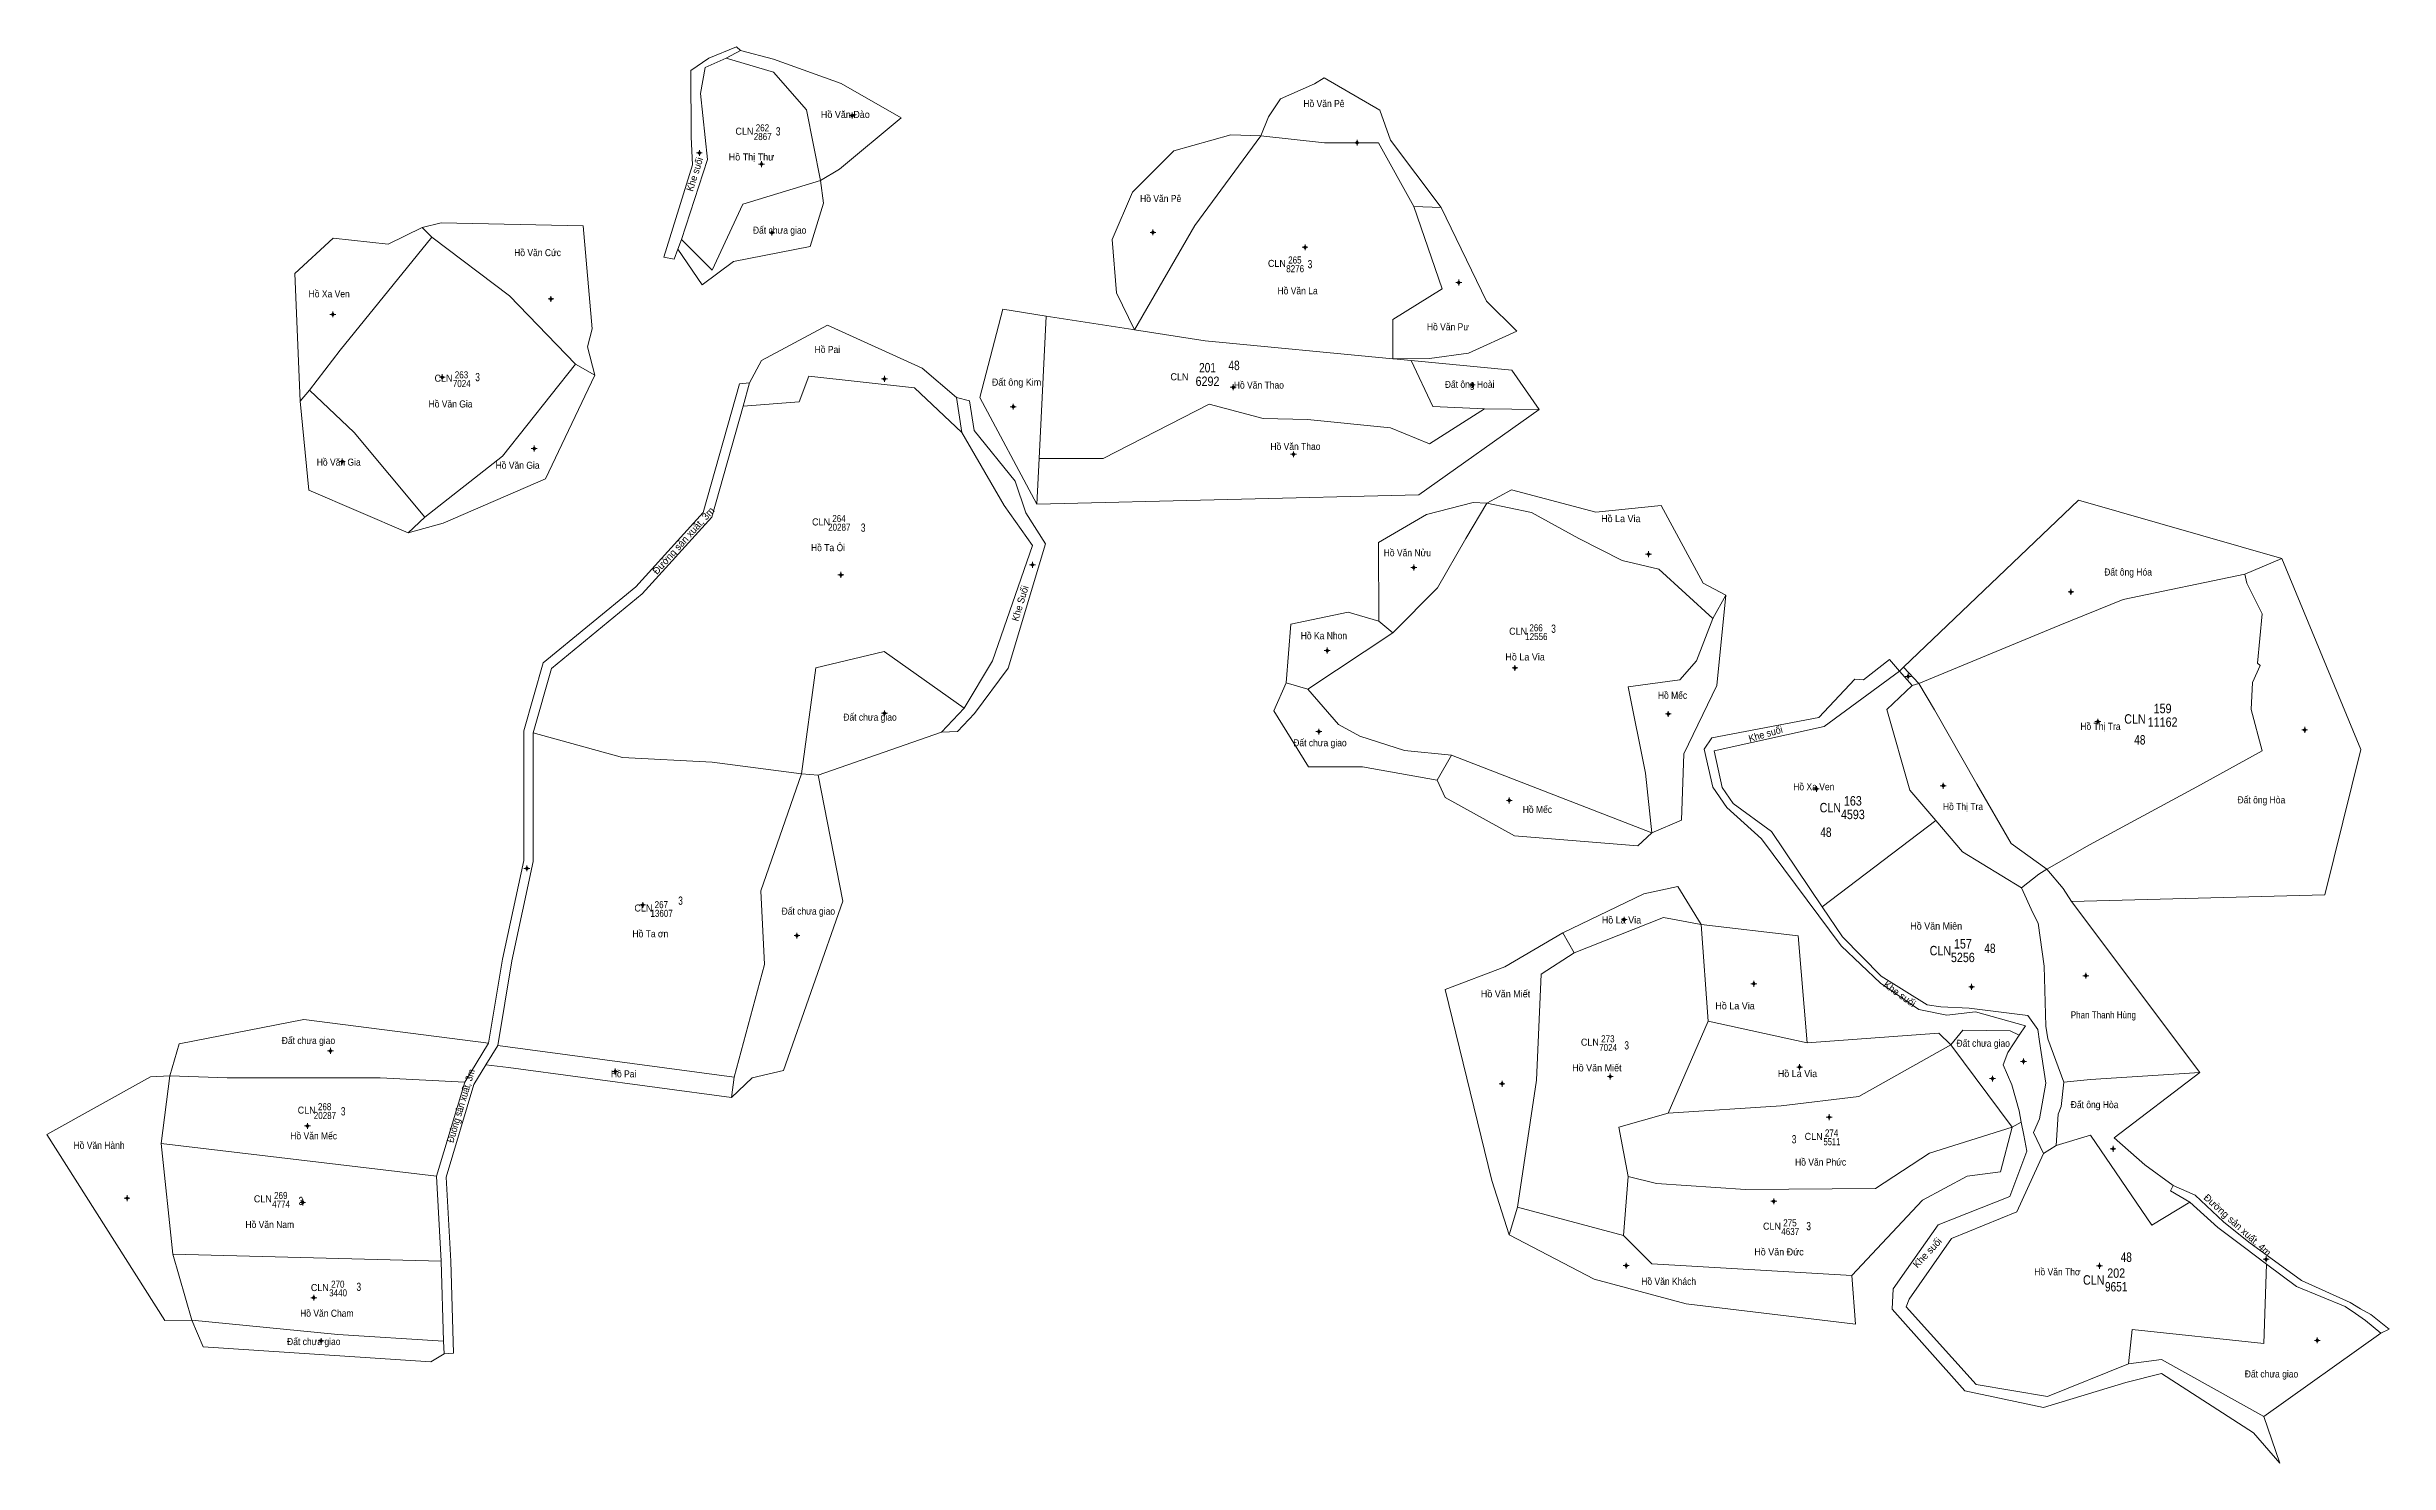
# Model space of a CAD drawing. Header units: metres. Extents: x 534642 to 537446, y 1848225 to 1851202.
# Drawn here: x 535883 to 536878, y 1849297 to 1849899 of the extents above; entities that cross this region are included whole.
import ezdxf
from ezdxf.enums import TextEntityAlignment as Align

# ---------------------------------------------------------------- set-up
doc = ezdxf.new("R2010")
doc.units = ezdxf.units.M
doc.header["$LTSCALE"] = 1.2
doc.layers.add('10', color=7, linetype='Continuous', lineweight=13)
doc.layers.add('11', color=7, linetype='Continuous', lineweight=13)
for name, color, linetype in [('2', 7, 'Continuous'), ('22', 7, 'Continuous'), ('3', 7, 'Continuous'), ('4', 7, 'Continuous'), ('5', 7, 'Continuous'), ('7', 7, 'Continuous'), ('8', 7, 'Continuous')]:
    doc.layers.add(name, color=color, linetype=linetype)

msp = doc.modelspace()

# ---------------------------------------------------------------- texts
at = {"layer": '2'}
for s, width, p in [('Hồ Văn Đào', 0.95, (536222.295, 1849868.58)), ('Hồ Văn Pê', 0.9, (536425.53, 1849873.2)), ('Hồ Thị Thư', 0.95, (536182.42, 1849850.54)), ('Hồ Văn Pê', 0.9, (536356.2, 1849832.88)), ('Đất chưa giao', 0.9, (536194.4, 1849819.43)), ('Hồ Văn Cức', 0.9, (536091.6, 1849809.91)), ('Hồ Xa Ven', 0.9, (536003.115, 1849792.4)), ('Hồ Văn La', 0.9, (536414.345, 1849793.71)), ('Hồ Văn Pư', 0.9, (536478.195, 1849778.37)), ('Hồ Pai', 0.9, (536214.67, 1849768.76)), ('Đất ông Kim', 0.95, (536294.99, 1849754.89)), ('Hồ Văn Gia', 0.9, (536054.63, 1849745.64)), ('Hồ Văn Thao', 0.9, (536397.91, 1849753.66)), ('Đất ông Hoài', 0.9, (536487.4, 1849753.95)), ('Hồ Văn Thao', 0.9, (536413.43, 1849727.58)), ('Hồ Văn Gia', 0.9, (536007.16, 1849720.91)), ('Hồ Văn Gia', 0.9, (536083.1, 1849719.59)), ('Hồ La Via', 0.95, (536551.605, 1849696.94)), ('Hồ Ta Ôi', 0.9, (536214.94, 1849684.61)), ('Hồ Văn Nửu', 0.9, (536460.95, 1849682.42)), ('Đất ông Hóa', 0.9, (536767.005, 1849674.25)), ('Hồ Ka Nhon', 0.9, (536425.53, 1849647.21)), ('Hồ La Via', 0.95, (536510.955, 1849638.19)), ('Hồ Mếc', 0.9, (536573.565, 1849621.88)), ('Đất chưa giao', 0.9, (536232.77, 1849612.6)), ('Hồ Thị Tra', 0.9, (536755.275, 1849608.71)), ('Hồ Thị Tra', 0.9, (536755.275, 1849608.71)), ('Đất chưa giao', 0.9, (536423.84, 1849601.73)), ('Hồ Xa Ven', 0.9, (536633.555, 1849583.06)), ('Hồ Xa Ven', 0.9, (536633.555, 1849583.06)), ('Đất ông Hòa', 0.9, (536823.625, 1849577.49)), ('Hồ Mếc', 0.9, (536516.185, 1849573.41)), ('Hồ Thị Tra', 0.9, (536696.925, 1849574.64)), ('Đất chưa giao', 0.9, (536206.58, 1849530.21)), ('Hồ La Via', 0.95, (536551.885, 1849526.48)), ('Hồ Ta ơn', 0.9, (536139.5, 1849520.63)), ('Hồ Văn Miên', 0.95, (536685.53, 1849523.91)), ('Hồ Văn Miên', 0.95, (536685.53, 1849523.91)), ('Hồ Văn Miết', 0.95, (536502.64, 1849495.1)), ('Hồ La Via', 0.95, (536600.115, 1849490.01)), ('Phan Thanh Hùng', 0.85, (536756.52, 1849486.17)), ('Đất chưa giao', 0.9, (535994.31, 1849475.28)), ('Đất chưa giao', 0.9, (536705.49, 1849474.11)), ('Hồ Pai', 0.9, (536128.14, 1849461.11)), ('Hồ Văn Miết', 0.95, (536541.44, 1849463.66)), ('Hồ La Via', 0.95, (536626.625, 1849461.23)), ('Đất ông Hòa', 0.9, (536752.785, 1849448.05)), ('Hồ Văn Hành', 0.9, (535905.39, 1849430.77)), ('Hồ Văn Mếc', 0.9, (535996.525, 1849434.8)), ('Hồ Văn Phức', 0.9, (536636.455, 1849423.65)), ('Hồ Văn Nam', 0.9, (535977.885, 1849397.12)), ('Hồ Văn Đức', 0.95, (536618.765, 1849385.5)), ('Hồ Văn Thơ', 0.9, (536737.01, 1849377.05)), ('Hồ Văn Thơ', 0.9, (536737.01, 1849377.05)), ('Hồ Văn Khách', 0.9, (536571.925, 1849372.99)), ('Hồ Văn Cham', 0.9, (536002.11, 1849359.44)), ('Đất chưa giao', 0.9, (535996.57, 1849347.42)), ('Đất chưa giao', 0.9, (536827.92, 1849333.67))]:
    msp.add_text(s, height=3, dxfattribs=dict(at, width=width)).set_placement(p, align=Align.CENTER)
at = {"layer": '2', "width": 0.95}
msp.add_text('Khe suối', height=3, rotation=16.145, dxfattribs=at).set_placement((536613.483, 1849605.542), align=Align.CENTER)
at = {"layer": '2'}
for rotation, p in [(324.29, (536669.134, 1849495.326)), (46.848, (536682.857, 1849385.619)), (46.848, (536682.857, 1849385.619))]:
    msp.add_text('Khe suối', height=3, rotation=rotation, dxfattribs=at).set_placement(p, align=Align.CENTER)
at = {"layer": '22', "width": 0.95}
for s, rotation, p in [('Khe suối', 72.455, (536159.757, 1849844.218)), ('Khe Suối', 73.343, (536297.954, 1849662.01))]:
    msp.add_text(s, height=3, rotation=rotation, dxfattribs=at).set_placement(p, align=Align.CENTER)
at = {"layer": '3', "width": 0.95}
for p in [(536179.45, 1849861.46), (536405.56, 1849805.33), (536051.66, 1849756.56), (536364.17, 1849757.18), (536211.97, 1849695.53), (536507.98, 1849649.11), (536136.53, 1849531.55), (536538.47, 1849474.58), (535993.55, 1849445.72), (536633.49, 1849434.57), (535974.92, 1849408.04), (536615.79, 1849396.42), (535999.14, 1849370.36)]:
    msp.add_text('CLN', height=3, dxfattribs=at).set_placement(p, align=Align.CENTER)
at = {"layer": '3', "width": 0.85}
for p in [(536774.49, 1849611.35), (536645.12, 1849573.69), (536645.12, 1849573.69), (536691.84, 1849512.96), (536691.84, 1849512.96), (536756.95, 1849373.1), (536756.95, 1849373.1)]:
    msp.add_text('CLN', height=4, dxfattribs=at).set_placement(p, align=Align.RIGHT)
at = {"layer": '4'}
for s, height, width, p in [('262', 3, 0.85, (536187.08, 1849862.9)), ('265', 3, 0.85, (536413.19, 1849806.77)), ('263', 3, 0.85, (536059.295, 1849758)), ('201', 4, 0.8, (536376.09, 1849760.54)), ('264', 3, 0.85, (536219.6, 1849696.97)), ('266', 3, 0.85, (536515.61, 1849650.55)), ('159', 4, 0.85, (536781.675, 1849615.79)), ('159', 4, 0.85, (536781.675, 1849615.79)), ('163', 4, 0.85, (536650.135, 1849576.58)), ('267', 3, 0.85, (536144.155, 1849532.99)), ('157', 4, 0.85, (536696.86, 1849515.85)), ('157', 4, 0.85, (536696.86, 1849515.85)), ('273', 3, 0.85, (536546.105, 1849476.02)), ('268', 3, 0.85, (536001.175, 1849447.16)), ('274', 3, 0.85, (536641.12, 1849436.01)), ('269', 3, 0.85, (535982.555, 1849409.48)), ('275', 3, 0.85, (536623.42, 1849397.86)), ('202', 4, 0.85, (536761.965, 1849375.99)), ('202', 4, 0.85, (536761.965, 1849375.99)), ('270', 3, 0.85, (536006.77, 1849371.8))]:
    msp.add_text(s, height=height, dxfattribs=dict(at, width=width)).set_placement(p, align=Align.CENTER)
at = {"layer": '5'}
for s, height, width, p in [('2867', 3, 0.85, (536187.2, 1849859.2)), ('8276', 3, 0.85, (536413.315, 1849803.07)), ('6292', 4, 0.85, (536376.085, 1849754.76)), ('7024', 3, 0.85, (536059.405, 1849754.3)), ('20287', 3, 0.85, (536219.72, 1849693.27)), ('12556', 3, 0.85, (536515.735, 1849646.85)), ('11162', 4, 0.85, (536781.68, 1849610.01)), ('11162', 4, 0.85, (536781.68, 1849610.01)), ('4593', 4, 0.85, (536650.135, 1849570.8)), ('4593', 4, 0.85, (536650.135, 1849570.8)), ('13607', 3, 0.85, (536144.28, 1849529.29)), ('5256', 4, 0.85, (536696.85, 1849510.07)), ('5256', 4, 0.85, (536696.85, 1849510.07)), ('7024', 3, 0.85, (536546.215, 1849472.32)), ('20287', 3, 0.85, (536001.3, 1849443.46)), ('5511', 3, 0.8, (536641.245, 1849432.31)), ('4774', 3, 0.85, (535982.665, 1849405.78)), ('4637', 3, 0.85, (536623.54, 1849394.16)), ('3440', 3, 0.85, (536006.885, 1849368.1)), ('9651', 4, 0.8, (536761.96, 1849370.21)), ('9651', 4, 0.8, (536761.96, 1849370.21))]:
    msp.add_text(s, height=height, dxfattribs=dict(at, width=width)).set_placement(p, align=Align.CENTER)
at = {"layer": '7'}
for s, height, width, p in [('3', 3.5, 0.75, (536193.765, 1849861.16)), ('3', 3.5, 0.75, (536419.615, 1849804.76)), ('3', 3.5, 0.75, (536419.615, 1849804.76)), ('3', 3.5, 0.75, (536066.135, 1849756.79)), ('48', 4, 0.8, (536387.37, 1849761.5)), ('3', 3.5, 0.75, (536229.845, 1849692.85)), ('3', 3.5, 0.75, (536523.035, 1849649.93)), ('48', 4, 0.8, (536772.01, 1849602.49)), ('48', 4, 0.8, (536638.69, 1849563.25)), ('3', 3.5, 0.75, (536152.315, 1849534.43)), ('48', 4, 0.8, (536708.35, 1849513.93)), ('3', 3.5, 0.75, (536554.085, 1849472.98)), ('3', 3.5, 0.75, (536009.045, 1849444.97)), ('3', 3.5, 0.75, (536625.175, 1849433.1)), ('3', 3.5, 0.75, (535991.095, 1849406.89)), ('3', 3.5, 0.75, (536631.365, 1849396.2)), ('48', 4, 0.8, (536766.24, 1849382.77)), ('3', 3.5, 0.75, (536015.685, 1849370.42))]:
    msp.add_text(s, height=height, dxfattribs=dict(at, width=width)).set_placement(p, align=Align.CENTER)
at = {"layer": '8'}
for s, rotation, p in [('Đường sản xuất, 3m', 47.81, (536154.664, 1849688.063)), ('Đường sản xuất, 4m', 317.816, (536812.473, 1849397.328))]:
    msp.add_text(s, height=3, rotation=rotation, dxfattribs=at).set_placement(p, align=Align.CENTER)
for s, rotation, width, p in [('Khe suối', 16.145, 0.95, (536613.483, 1849605.542)), ('Đuòng sản xuất, 3m', 73.302, 0.9, (536060.436, 1849448.604))]:
    msp.add_text(s, height=3, rotation=rotation, dxfattribs=dict(at, width=width)).set_placement(p, align=Align.CENTER)

# ---------------------------------------------------------------- hatches: boundary and pattern name
at = {"layer": '11'}
for points in [[(536225.37, 1849869.61, 1), (536225.07, 1849869.61, 1)], [(536439.76, 1849858.1, 1), (536439.46, 1849858.1, 1)], [(536160.45, 1849853.72, 1), (536160.15, 1849853.72, 1)], [(536186.85, 1849848.99, 1), (536186.55, 1849848.99, 1)], [(536191.29, 1849819.87, 1), (536190.99, 1849819.87, 1)], [(536353.08, 1849820, 1), (536352.78, 1849820, 1)], [(536417.65, 1849813.67, 1), (536417.35, 1849813.67, 1)], [(536482.94, 1849798.67, 1), (536482.64, 1849798.67, 1)], [(536097.45, 1849791.71, 1), (536097.15, 1849791.71, 1)], [(536004.81, 1849785.17, 1), (536004.51, 1849785.17, 1)], [(536051.29, 1849758.49, 1), (536050.99, 1849758.49, 1)], [(536239.03, 1849757.79, 1), (536238.73, 1849757.79, 1)], [(536387.14, 1849754.23, 1), (536386.84, 1849754.23, 1)], [(536488.72, 1849755.2, 1), (536488.42, 1849755.2, 1)], [(536293.75, 1849745.97, 1), (536293.45, 1849745.97, 1)], [(536090.32, 1849728.18, 1), (536090.02, 1849728.18, 1)], [(536008.78, 1849722.68, 1), (536008.48, 1849722.68, 1)], [(536412.76, 1849725.75, 1), (536412.46, 1849725.75, 1)], [(536301.9, 1849678.8, 1), (536301.6, 1849678.8, 1)], [(536563.52, 1849683.34, 1), (536563.22, 1849683.34, 1)], [(536220.54, 1849674.54, 1), (536220.24, 1849674.54, 1)], [(536463.83, 1849677.63, 1), (536463.53, 1849677.63, 1)], [(536742.92, 1849667.32, 1), (536742.62, 1849667.32, 1)], [(536427.09, 1849642.38, 1), (536426.79, 1849642.38, 1)], [(536506.81, 1849634.99, 1), (536506.51, 1849634.99, 1)], [(536673.78, 1849631.44, 1), (536673.48, 1849631.44, 1)], [(536239.05, 1849615.76, 1), (536238.75, 1849615.76, 1)], [(536571.93, 1849615.46, 1), (536571.63, 1849615.46, 1)], [(536754.31, 1849612.22, 1), (536754.01, 1849612.22, 1)], [(536842.16, 1849608.69, 1), (536841.86, 1849608.69, 1)], [(536423.56, 1849607.97, 1), (536423.26, 1849607.97, 1)], [(536634.79, 1849583.62, 1), (536634.49, 1849583.62, 1)], [(536688.67, 1849584.99, 1), (536688.37, 1849584.99, 1)], [(536504.41, 1849578.76, 1), (536504.11, 1849578.76, 1)], [(536087.21, 1849549.89, 1), (536086.91, 1849549.89, 1)], [(536136.4, 1849534.34, 1), (536136.1, 1849534.34, 1)], [(536201.9, 1849521.32, 1), (536201.6, 1849521.32, 1)], [(536553.24, 1849528.12, 1), (536552.94, 1849528.12, 1)], [(536608.24, 1849500.89, 1), (536607.94, 1849500.89, 1)], [(536700.72, 1849499.54, 1), (536700.42, 1849499.54, 1)], [(536749.23, 1849504.3, 1), (536748.93, 1849504.3, 1)], [(536003.78, 1849472.38, 1), (536003.48, 1849472.38, 1)], [(536124.72, 1849463.63, 1), (536124.42, 1849463.63, 1)], [(536547.29, 1849461.49, 1), (536546.99, 1849461.49, 1)], [(536627.7, 1849465.49, 1), (536627.4, 1849465.49, 1)], [(536709.59, 1849460.6, 1), (536709.29, 1849460.6, 1)], [(536722.75, 1849467.92, 1), (536722.45, 1849467.92, 1)], [(536501.31, 1849458.4, 1), (536501.01, 1849458.4, 1)], [(535994.03, 1849440.48, 1), (535993.73, 1849440.48, 1)], [(536640.23, 1849444.23, 1), (536639.93, 1849444.23, 1)], [(536760.78, 1849430.78, 1), (536760.48, 1849430.78, 1)], [(535917.42, 1849409.83, 1), (535917.12, 1849409.83, 1)], [(535992, 1849408.01, 1), (535991.7, 1849408.01, 1)], [(536616.72, 1849408.49, 1), (536616.42, 1849408.49, 1)], [(536554.04, 1849381.18, 1), (536553.74, 1849381.18, 1)], [(536755.03, 1849381.08, 1), (536754.73, 1849381.08, 1)], [(536825.78, 1849383.89, 1), (536825.48, 1849383.89, 1)], [(535996.73, 1849367.55, 1), (535996.43, 1849367.55, 1)], [(535999.85, 1849349.17, 1), (535999.55, 1849349.17, 1)], [(536847.52, 1849349.44, 1), (536847.22, 1849349.44, 1)]]:
    msp.add_hatch(color=256, dxfattribs=at).paths.add_polyline_path(points)

# ---------------------------------------------------------------- linework, layer by layer
at = {"layer": '10'}
for p, q in [((536171.73, 1849893.99), (536177.82, 1849897.23)), ((536463.73, 1849830.99), (536475.27, 1849830.53)), ((536046.73, 1849817.99), (536042.63, 1849822.02)), ((536151.16, 1849812.82), (536152.73, 1849816.99)), ((536107.73, 1849763.99), (536115.85, 1849759.31)), ((536454.73, 1849766.36), (536454.8, 1849766.35)), ((535994.73, 1849752.99), (535990.8, 1849748.32)), ((536178.85, 1849746.15), (536181.66, 1849756.1)), ((536269.48, 1849749.88), (536271.73, 1849734.99)), ((536493.73, 1849744.99), (536516.86, 1849744.8)), ((536043.73, 1849698.99), (536036.61, 1849692.38)), ((536816.66, 1849674.89), (536832.25, 1849681.56)), ((536816.66, 1849674.89), (536764.98, 1849664.12)), ((536590.73, 1849655.99), (536596.17, 1849665.93)), ((536764.98, 1849664.12), (536738.06, 1849653.13)), ((536418.73, 1849625.99), (536454.73, 1849649.99)), ((536454.73, 1849649.99), (536448.83, 1849654.91)), ((536738.06, 1849653.13), (536678.15, 1849628.38)), ((536418.73, 1849625.99), (536409.55, 1849628.66)), ((536675.38, 1849627.58), (536669.99, 1849633.66)), ((536671.71, 1849635.31), (536678.14, 1849628.4)), ((536272.73, 1849617.99), (536263.1, 1849607.72)), ((536637.11, 1849533.58), (536685.37, 1849570.24)), ((536685.37, 1849570.24), (536696.72, 1849556.97)), ((536729.09, 1849547.43), (536732.5, 1849549.55)), ((536721.69, 1849541.58), (536726.51, 1849531.04)), ((536637.11, 1849533.58), (536645.71, 1849520.83)), ((536531.73, 1849513.99), (536527.03, 1849522.53)), ((536630.74, 1849475.79), (536588.73, 1849484.99)), ((536069.64, 1849466.44), (536074.72, 1849474.72)), ((536175.04, 1849461.22), (536074.72, 1849474.72)), ((536691.73, 1849474.99), (536717.73, 1849439.99)), ((535935.38, 1849461.74), (535931.73, 1849432.99)), ((536175.04, 1849461.22), (536173.99, 1849452.55)), ((536739.73, 1849459.06), (536751.11, 1849460.29)), ((536797.49, 1849463.18), (536761.06, 1849435.38)), ((536717.73, 1849439.99), (536721.66, 1849442.1)), ((536736.52, 1849432.23), (536731.1, 1849428.85)), ((536784.99, 1849412.91), (536786.15, 1849415.26)), ((536793.28, 1849408.15), (536784.99, 1849412.91)), ((536507.73, 1849405.99), (536504.13, 1849394.28))]:
    msp.add_line(p, q, dxfattribs=at)
for points in [[(536177.82, 1849897.23), (536176.1, 1849898.8), (536164.33, 1849893.94), (536156.65, 1849888.71), (536156.81, 1849860.58), (536157.45, 1849848.69), (536145.24, 1849809.41), (536149.59, 1849808.64), (536151.16, 1849812.82)], [(536177.82, 1849897.23), (536191.75, 1849893.5), (536220.46, 1849883.29), (536245.98, 1849868.61), (536219.82, 1849846.9), (536211.73, 1849841.99)], [(536152.73, 1849816.99), (536163.73, 1849850.99), (536160.73, 1849878.99), (536162.73, 1849889.99), (536171.73, 1849893.99)], [(536171.73, 1849893.99), (536191.73, 1849887.99), (536205.73, 1849871.99), (536211.73, 1849841.99)], [(536475.27, 1849830.53), (536453.75, 1849859.16), (536449.28, 1849871.94), (536425.64, 1849885.68), (536421.49, 1849883.13), (536407.11, 1849876.73), (536402, 1849869.06), (536398.73, 1849860.99)], [(536398.73, 1849860.99), (536386.03, 1849861.39), (536361.75, 1849854.68), (536344.19, 1849837.1), (536335.56, 1849816.97), (536337.48, 1849794.28), (536345.09, 1849778.61)], [(536345.09, 1849778.61), (536370.73, 1849822.99), (536398.73, 1849860.99)], [(536398.73, 1849860.99), (536425.73, 1849857.99), (536448.73, 1849857.99), (536463.73, 1849830.99)], [(536211.73, 1849841.99), (536213.07, 1849832.41), (536207.38, 1849814.03), (536174.84, 1849807.65), (536161.44, 1849797.75), (536151.16, 1849812.82)], [(536211.73, 1849841.99), (536178.73, 1849831.99), (536165.73, 1849803.99), (536152.73, 1849816.99)], [(536463.73, 1849830.99), (536475.73, 1849795.99), (536454.73, 1849782.99), (536454.73, 1849766.36)], [(536454.8, 1849766.35), (536470.36, 1849766.47), (536486.97, 1849768.71), (536507.41, 1849777.98), (536494.63, 1849790.76), (536475.27, 1849830.53)], [(535990.8, 1849748.32), (535988.55, 1849802.58), (536004.82, 1849817.59), (536028.11, 1849815.03), (536042.63, 1849822.02)], [(535994.73, 1849752.99), (536007.73, 1849769.99), (536046.73, 1849817.99)], [(536042.63, 1849822.02), (536050.62, 1849824.11), (536110.91, 1849822.83), (536114.74, 1849779.1), (536112.83, 1849771.44), (536115.85, 1849759.31)], [(536046.73, 1849817.99), (536079.73, 1849792.99), (536107.73, 1849763.99)], [(536181.66, 1849756.1), (536186.66, 1849765.59), (536214.73, 1849780.6), (536254.93, 1849762.4), (536269.48, 1849749.88)], [(536307.63, 1849784.47), (536289.14, 1849787.44), (536279.42, 1849749.91), (536303.6, 1849704.51)], [(536303.6, 1849704.51), (536304.58, 1849723.99), (536307.63, 1849784.47)], [(536307.63, 1849784.47), (536344.34, 1849778.73), (536345.09, 1849778.61)], [(536345.09, 1849778.61), (536375.15, 1849773.92), (536454.73, 1849766.36)], [(536115.85, 1849759.31), (536094.96, 1849715.27), (536051.57, 1849696.44), (536036.61, 1849692.38)], [(536107.73, 1849763.99), (536076.73, 1849724.99), (536043.73, 1849698.99)], [(536178.85, 1849746.15), (536202.73, 1849747.99), (536206.73, 1849758.99), (536251.73, 1849753.99), (536271.73, 1849734.99)], [(536462.57, 1849765.61), (536455.02, 1849766.33), (536454.8, 1849766.35)], [(536462.57, 1849765.61), (536505.38, 1849761.54), (536516.86, 1849744.8)], [(536462.57, 1849765.61), (536471.73, 1849745.99), (536493.73, 1849744.99)], [(536036.61, 1849692.38), (535994.47, 1849710.48), (535990.8, 1849748.32)], [(536043.73, 1849698.99), (536013.73, 1849734.99), (535994.73, 1849752.99)], [(536070.82, 1849475.71), (536076.76, 1849511.36), (536085.73, 1849553.2), (536085.73, 1849608.27), (536093.98, 1849637.14), (536133.38, 1849669.48), (536161.93, 1849700.99), (536177.41, 1849755.72), (536181.66, 1849756.1)], [(536269.48, 1849749.88), (536275.05, 1849748.49), (536277.02, 1849735.83), (536294.43, 1849714.3), (536298.96, 1849700.87), (536307.3, 1849687.78), (536291.47, 1849634.87), (536277.15, 1849615.64), (536269.96, 1849608.03), (536263.1, 1849607.72)], [(536089.66, 1849607.46), (536097.48, 1849634.84), (536136.08, 1849666.5), (536165.53, 1849698.99), (536178.85, 1849746.15)], [(536516.86, 1849744.8), (536465.76, 1849708.49), (536303.6, 1849704.51)], [(536493.73, 1849744.99), (536470.31, 1849730.23), (536453.79, 1849737.05), (536418.49, 1849740.57), (536399.73, 1849740.99), (536376.73, 1849746.99), (536331.73, 1849723.99), (536304.58, 1849723.99)], [(536271.73, 1849734.99), (536289.73, 1849703.99), (536301.73, 1849686.99), (536284.73, 1849637.99), (536272.73, 1849617.99)], [(536494.73, 1849704.99), (536505.18, 1849710.7), (536540.96, 1849701.12), (536568.75, 1849703.99), (536586.64, 1849671.07), (536596.17, 1849665.93)], [(536448.83, 1849654.91), (536448.64, 1849688.33), (536469.08, 1849700.16), (536488.89, 1849705.27), (536494.73, 1849704.99)], [(536454.73, 1849649.99), (536473.73, 1849668.99), (536485.73, 1849689.99), (536494.73, 1849704.99)], [(536494.73, 1849704.99), (536513.73, 1849700.99), (536533.73, 1849689.99), (536552.19, 1849680.59), (536567.73, 1849676.99), (536590.73, 1849655.99)], [(536671.71, 1849635.31), (536745.97, 1849706.26), (536832.25, 1849681.56)], [(536832.25, 1849681.56), (536865.88, 1849600.34), (536850.51, 1849538.59), (536742.98, 1849535.82)], [(536816.66, 1849674.89), (536817.38, 1849671.04), (536824, 1849657.97), (536821.99, 1849636.98), (536823.15, 1849636.08), (536819.79, 1849628.87), (536819.33, 1849617.42), (536823.95, 1849599.74), (536796.27, 1849584.47), (536750.7, 1849559.93), (536732.5, 1849549.55)], [(536409.55, 1849628.66), (536411.42, 1849653.65), (536435.86, 1849658.77), (536448.83, 1849654.91)], [(536596.17, 1849665.93), (536592.39, 1849627.61), (536578.34, 1849598.52), (536577.38, 1849570.4), (536564.73, 1849564.99)], [(536590.73, 1849655.99), (536583.73, 1849637.99), (536576.73, 1849629.99), (536554.73, 1849626.99), (536562.13, 1849590.26), (536564.73, 1849564.99)], [(536272.73, 1849617.99), (536238.73, 1849641.99), (536209.73, 1849634.99), (536203.73, 1849590.1)], [(536473.59, 1849587.29), (536441.94, 1849593.08), (536418.94, 1849593.08), (536404.24, 1849616.73), (536409.55, 1849628.66)], [(536665.69, 1849638.56), (536654.66, 1849629.96), (536651.03, 1849630.24), (536635.64, 1849613.91), (536590.32, 1849605.36), (536587.02, 1849600.57), (536590.71, 1849584.36), (536596.57, 1849575.77), (536611.32, 1849562.41), (536645.12, 1849517.03), (536661.92, 1849501.2), (536678.13, 1849489.99), (536690.09, 1849487.5), (536702.26, 1849488.93), (536723.48, 1849483.06), (536720.81, 1849479.05)], [(536669.99, 1849633.66), (536637.95, 1849610.21), (536591.21, 1849599.82), (536594.65, 1849584.24), (536599.35, 1849577.39), (536615.56, 1849565.5), (536637.11, 1849533.58)], [(536665.69, 1849638.56), (536669.99, 1849633.66), (536671.71, 1849635.31)], [(536479.73, 1849597.99), (536459.73, 1849599.99), (536440.73, 1849605.99), (536431.73, 1849610.99), (536418.73, 1849625.99)], [(536685.37, 1849570.24), (536674.35, 1849583.13), (536664.54, 1849617.32), (536675.38, 1849627.58)], [(536675.38, 1849627.58), (536678.14, 1849628.4), (536678.15, 1849628.38)], [(536678.15, 1849628.38), (536684.79, 1849617.19), (536702.83, 1849585.7)], [(536074.72, 1849474.72), (536080.7, 1849510.62), (536089.73, 1849552.78), (536089.66, 1849607.46)], [(536089.66, 1849607.46), (536127.73, 1849596.99), (536165.73, 1849594.99), (536203.73, 1849590.1)], [(536263.1, 1849607.72), (536210.76, 1849589.54), (536203.73, 1849590.1)], [(536210.76, 1849589.54), (536221.29, 1849535.91), (536196.08, 1849464.08), (536182.68, 1849460.89), (536173.99, 1849452.55)], [(536203.73, 1849590.1), (536186.45, 1849540.28), (536187.91, 1849509.09), (536175.04, 1849461.22)], [(536564.73, 1849564.99), (536479.73, 1849597.99), (536473.59, 1849587.29)], [(536564.73, 1849564.99), (536558.86, 1849559.53), (536506.47, 1849563.68), (536477.08, 1849579.97), (536473.59, 1849587.29)], [(536732.5, 1849549.55), (536717.41, 1849560.41), (536702.83, 1849585.7)], [(536696.72, 1849556.97), (536721.69, 1849541.58), (536729.09, 1849547.43)], [(536732.5, 1849549.55), (536739.47, 1849541.31), (536742.98, 1849535.82)], [(536585.73, 1849525.99), (536575.77, 1849542.26), (536561.4, 1849539.07), (536527.03, 1849522.53)], [(536739.73, 1849459.06), (536732.92, 1849477.54), (536732.14, 1849482.86), (536731.43, 1849508.3), (536728.82, 1849526.56), (536726.51, 1849531.04)], [(536742.98, 1849535.82), (536797.49, 1849463.18), (536751.11, 1849460.29)], [(536527.03, 1849522.53), (536502.3, 1849508.06), (536477.07, 1849498.48), (536496.87, 1849417.3), (536504.13, 1849394.28)], [(536585.73, 1849525.99), (536569.73, 1849528.99), (536531.73, 1849513.99)], [(536571.73, 1849445.99), (536588.73, 1849484.99), (536585.73, 1849525.99)], [(536630.74, 1849475.79), (536626.9, 1849521.17), (536585.73, 1849525.99)], [(536731.1, 1849428.85), (536726.78, 1849437.78), (536729.36, 1849443.52), (536732.14, 1849458.72), (536729.42, 1849476.41), (536728.74, 1849481.42), (536724.5, 1849487.4), (536699.48, 1849490.57), (536687.45, 1849491.12), (536681.68, 1849491.97), (536662.16, 1849504.09), (536645.71, 1849520.83)], [(536531.73, 1849513.99), (536517.73, 1849504.99), (536515.73, 1849459.99), (536507.73, 1849405.99)], [(536070.82, 1849475.71), (535992.37, 1849485.66), (535939.39, 1849475.44), (535935.38, 1849461.74)], [(536691.73, 1849474.99), (536686.61, 1849479.87), (536630.74, 1849475.79)], [(536691.73, 1849474.99), (536696.87, 1849481.22), (536716.99, 1849480.9), (536720.81, 1849479.05)], [(536070.82, 1849475.71), (536060.67, 1849459.1), (536048.71, 1849419.23), (536050.72, 1849383.04), (536051.72, 1849349.12), (536051.88, 1849343.68)], [(536571.73, 1849445.99), (536619.73, 1849448.99), (536652.73, 1849452.99), (536691.73, 1849474.99)], [(536720.81, 1849479.05), (536715.94, 1849471.72), (536713.95, 1849466.51), (536717.62, 1849457.9), (536720.74, 1849446.98), (536721.66, 1849442.1)], [(535935.38, 1849461.74), (535927.26, 1849461.39), (535883.21, 1849436.8), (535933.33, 1849357.92), (535944.73, 1849357.99)], [(536060.67, 1849459.1), (536024.73, 1849460.99), (535959.73, 1849460.99), (535935.38, 1849461.74)], [(536069.64, 1849466.44), (536064.57, 1849458.16), (536052.75, 1849418.75), (536054.73, 1849383.07), (536055.88, 1849343.97), (536051.88, 1849343.68)], [(536173.99, 1849452.55), (536079.3, 1849465.36), (536069.64, 1849466.44)], [(536739.73, 1849459.06), (536738.53, 1849448.82), (536737.26, 1849445.56), (536736.52, 1849432.23)], [(536554.73, 1849418.99), (536550.73, 1849439.99), (536571.73, 1849445.99)], [(536554.73, 1849418.99), (536566.73, 1849415.99), (536604.48, 1849413.48), (536659.73, 1849413.99), (536682.73, 1849428.99), (536717.73, 1849439.99)], [(536717.73, 1849439.99), (536712.84, 1849421.02), (536698.66, 1849419.17), (536679.73, 1849408.99), (536649.73, 1849376.99)], [(536721.66, 1849442.1), (536722.7, 1849436.6), (536724.04, 1849429.83), (536716.85, 1849410.54), (536686.39, 1849398.47), (536672.96, 1849379.37)], [(536048.71, 1849419.23), (535931.73, 1849432.99), (535936.73, 1849385.99)], [(536736.52, 1849432.23), (536751.02, 1849436.53), (536777.06, 1849398.39), (536793.28, 1849408.15)], [(536786.15, 1849415.26), (536774.12, 1849424), (536761.06, 1849435.38)], [(536731.1, 1849428.85), (536719.73, 1849404.07), (536692.08, 1849392.64), (536674, 1849366.9), (536672.74, 1849363.73), (536702.57, 1849330.69), (536732.74, 1849325.64), (536767.2, 1849339.4)], [(536507.73, 1849405.99), (536552.73, 1849393.99), (536554.73, 1849418.99)], [(536786.15, 1849415.26), (536795.47, 1849411.1), (536807.54, 1849399.83), (536818.3, 1849391.1)], [(536825.83, 1849381.81), (536816.42, 1849388.84), (536805.18, 1849397.3), (536793.28, 1849408.15)], [(536504.13, 1849394.28), (536540.32, 1849375.43), (536579.29, 1849364.88), (536651.23, 1849356.37), (536649.73, 1849376.99)], [(536649.73, 1849376.99), (536564.73, 1849381.99), (536552.73, 1849393.99)], [(536877.88, 1849354.15), (536870.11, 1849360.41), (536865.69, 1849362.77), (536861.34, 1849365.56), (536840.62, 1849374.89), (536818.3, 1849391.1)], [(535944.73, 1849357.99), (535936.73, 1849385.99), (536050.72, 1849383.04)], [(536767.2, 1849339.4), (536768.73, 1849353.99), (536824.73, 1849348.03), (536825.83, 1849381.81)], [(536874.28, 1849352.52), (536867.81, 1849357.84), (536863.65, 1849360.86), (536859.22, 1849363.82), (536838.52, 1849372.32), (536825.83, 1849381.81)], [(536831.46, 1849297.28), (536820.26, 1849310.23), (536781.19, 1849335.37), (536766.09, 1849331.48), (536731.11, 1849320.92), (536697.69, 1849327.93), (536666.9, 1849362.62), (536667.29, 1849371.3), (536672.96, 1849379.37)], [(535944.73, 1849357.99), (535949.61, 1849346.74), (536046.32, 1849340.36), (536051.88, 1849343.68)], [(536051.72, 1849349.12), (536006.73, 1849351.99), (535944.73, 1849357.99)], [(536877.88, 1849354.15), (536874.28, 1849352.52), (536824.63, 1849317.07), (536831.46, 1849297.28)], [(536767.2, 1849339.4), (536781.14, 1849341.3), (536824.63, 1849317.07)]]:
    msp.add_lwpolyline(points, dxfattribs=at)
at = {"layer": '11'}
for p, q in [((536224.6, 1849869.61), (536223.97, 1849869.61)), ((536225.22, 1849870.86), (536225.22, 1849870.24)), ((536225.22, 1849868.98), (536225.22, 1849868.36)), ((536226.47, 1849869.61), (536225.84, 1849869.61)), ((536438.98, 1849858.1), (536438.36, 1849858.1)), ((536439.61, 1849859.35), (536439.61, 1849858.72)), ((536439.61, 1849857.48), (536439.61, 1849856.85)), ((536440.86, 1849858.1), (536440.24, 1849858.1)), ((536159.68, 1849853.72), (536159.05, 1849853.72)), ((536160.3, 1849854.97), (536160.3, 1849854.34)), ((536160.3, 1849853.1), (536160.3, 1849852.47)), ((536161.55, 1849853.72), (536160.93, 1849853.72)), ((536186.07, 1849848.99), (536185.45, 1849848.99)), ((536186.7, 1849850.24), (536186.7, 1849849.62)), ((536186.7, 1849848.36), (536186.7, 1849847.74)), ((536187.95, 1849848.99), (536187.32, 1849848.99)), ((536190.52, 1849819.87), (536189.89, 1849819.87)), ((536191.14, 1849821.12), (536191.14, 1849820.5)), ((536191.14, 1849819.24), (536191.14, 1849818.62)), ((536192.39, 1849819.87), (536191.76, 1849819.87)), ((536352.31, 1849820), (536351.68, 1849820)), ((536352.93, 1849821.25), (536352.93, 1849820.62)), ((536352.93, 1849819.38), (536352.93, 1849818.75)), ((536354.18, 1849820), (536353.56, 1849820)), ((536416.88, 1849813.67), (536416.25, 1849813.67)), ((536417.5, 1849814.92), (536417.5, 1849814.3)), ((536417.5, 1849813.04), (536417.5, 1849812.42)), ((536418.75, 1849813.67), (536418.12, 1849813.67)), ((536482.16, 1849798.67), (536481.54, 1849798.67)), ((536482.79, 1849799.92), (536482.79, 1849799.3)), ((536482.79, 1849798.04), (536482.79, 1849797.42)), ((536484.04, 1849798.67), (536483.42, 1849798.67)), ((536096.68, 1849791.71), (536096.05, 1849791.71)), ((536097.3, 1849792.96), (536097.3, 1849792.34)), ((536097.3, 1849791.08), (536097.3, 1849790.46)), ((536098.55, 1849791.71), (536097.93, 1849791.71)), ((536004.04, 1849785.17), (536003.41, 1849785.17)), ((536004.66, 1849786.42), (536004.66, 1849785.8)), ((536004.66, 1849784.54), (536004.66, 1849783.92)), ((536005.91, 1849785.17), (536005.28, 1849785.17)), ((536050.52, 1849758.49), (536049.89, 1849758.49)), ((536051.14, 1849759.74), (536051.14, 1849759.12)), ((536052.39, 1849758.49), (536051.76, 1849758.49)), ((536238.88, 1849759.04), (536238.88, 1849758.42)), ((536051.14, 1849757.86), (536051.14, 1849757.24)), ((536238.26, 1849757.79), (536237.63, 1849757.79)), ((536238.88, 1849757.16), (536238.88, 1849756.54)), ((536240.13, 1849757.79), (536239.5, 1849757.79)), ((536386.36, 1849754.23), (536385.74, 1849754.23)), ((536386.99, 1849755.48), (536386.99, 1849754.86)), ((536386.99, 1849753.6), (536386.99, 1849752.98)), ((536388.24, 1849754.23), (536387.62, 1849754.23)), ((536487.94, 1849755.2), (536487.32, 1849755.2)), ((536488.57, 1849756.45), (536488.57, 1849755.82)), ((536488.57, 1849754.58), (536488.57, 1849753.95)), ((536489.82, 1849755.2), (536489.19, 1849755.2)), ((536292.98, 1849745.97), (536292.35, 1849745.97)), ((536293.6, 1849747.22), (536293.6, 1849746.6)), ((536293.6, 1849745.34), (536293.6, 1849744.72)), ((536294.85, 1849745.97), (536294.22, 1849745.97)), ((536089.55, 1849728.18), (536088.92, 1849728.18)), ((536090.17, 1849729.43), (536090.17, 1849728.8)), ((536091.42, 1849728.18), (536090.8, 1849728.18)), ((536008, 1849722.68), (536007.38, 1849722.68)), ((536008.63, 1849723.93), (536008.63, 1849723.3)), ((536008.63, 1849722.06), (536008.63, 1849721.43)), ((536009.88, 1849722.68), (536009.26, 1849722.68)), ((536090.17, 1849727.56), (536090.17, 1849726.93)), ((536411.98, 1849725.75), (536411.36, 1849725.75)), ((536412.61, 1849727), (536412.61, 1849726.38)), ((536412.61, 1849725.12), (536412.61, 1849724.5)), ((536413.86, 1849725.75), (536413.24, 1849725.75)), ((536301.12, 1849678.8), (536300.5, 1849678.8)), ((536301.75, 1849680.05), (536301.75, 1849679.42)), ((536303, 1849678.8), (536302.38, 1849678.8)), ((536463.68, 1849678.88), (536463.68, 1849678.26)), ((536562.74, 1849683.34), (536562.12, 1849683.34)), ((536563.37, 1849684.59), (536563.37, 1849683.96)), ((536563.37, 1849682.72), (536563.37, 1849682.09)), ((536564.62, 1849683.34), (536564, 1849683.34)), ((536219.76, 1849674.54), (536219.14, 1849674.54)), ((536220.39, 1849675.79), (536220.39, 1849675.16)), ((536220.39, 1849673.92), (536220.39, 1849673.29)), ((536221.64, 1849674.54), (536221.02, 1849674.54)), ((536301.75, 1849678.18), (536301.75, 1849677.55)), ((536463.06, 1849677.63), (536462.43, 1849677.63)), ((536463.68, 1849677), (536463.68, 1849676.38)), ((536464.93, 1849677.63), (536464.31, 1849677.63)), ((536742.77, 1849668.57), (536742.77, 1849667.94)), ((536742.14, 1849667.32), (536741.52, 1849667.32)), ((536742.77, 1849666.7), (536742.77, 1849666.07)), ((536744.02, 1849667.32), (536743.4, 1849667.32)), ((536426.31, 1849642.38), (536425.69, 1849642.38)), ((536426.94, 1849643.63), (536426.94, 1849643)), ((536426.94, 1849641.76), (536426.94, 1849641.13)), ((536428.19, 1849642.38), (536427.56, 1849642.38)), ((536506.04, 1849634.99), (536505.41, 1849634.99)), ((536506.66, 1849636.24), (536506.66, 1849635.62)), ((536506.66, 1849634.36), (536506.66, 1849633.74)), ((536507.91, 1849634.99), (536507.28, 1849634.99)), ((536673, 1849631.44), (536672.38, 1849631.44)), ((536673.63, 1849632.69), (536673.63, 1849632.06)), ((536673.63, 1849630.82), (536673.63, 1849630.19)), ((536674.88, 1849631.44), (536674.26, 1849631.44)), ((536238.28, 1849615.76), (536237.65, 1849615.76)), ((536238.9, 1849617.01), (536238.9, 1849616.38)), ((536238.9, 1849615.14), (536238.9, 1849614.51)), ((536240.15, 1849615.76), (536239.52, 1849615.76)), ((536423.41, 1849609.22), (536423.41, 1849608.6)), ((536571.16, 1849615.46), (536570.53, 1849615.46)), ((536571.78, 1849616.71), (536571.78, 1849616.08)), ((536571.78, 1849614.84), (536571.78, 1849614.21)), ((536573.03, 1849615.46), (536572.4, 1849615.46)), ((536753.54, 1849612.22), (536752.91, 1849612.22)), ((536754.16, 1849613.47), (536754.16, 1849612.84)), ((536754.16, 1849611.6), (536754.16, 1849610.97)), ((536755.41, 1849612.22), (536754.78, 1849612.22)), ((536842.01, 1849609.94), (536842.01, 1849609.32)), ((536422.78, 1849607.97), (536422.16, 1849607.97)), ((536423.41, 1849607.34), (536423.41, 1849606.72)), ((536424.66, 1849607.97), (536424.04, 1849607.97)), ((536841.38, 1849608.69), (536840.76, 1849608.69)), ((536842.01, 1849608.06), (536842.01, 1849607.44)), ((536843.26, 1849608.69), (536842.64, 1849608.69)), ((536504.26, 1849580.01), (536504.26, 1849579.38)), ((536634.02, 1849583.62), (536633.39, 1849583.62)), ((536634.64, 1849584.87), (536634.64, 1849584.24)), ((536634.64, 1849583), (536634.64, 1849582.37)), ((536635.89, 1849583.62), (536635.26, 1849583.62)), ((536687.9, 1849584.99), (536687.27, 1849584.99)), ((536688.52, 1849586.24), (536688.52, 1849585.62)), ((536688.52, 1849584.36), (536688.52, 1849583.74)), ((536689.77, 1849584.99), (536689.14, 1849584.99)), ((536503.64, 1849578.76), (536503.01, 1849578.76)), ((536504.26, 1849578.14), (536504.26, 1849577.51)), ((536505.51, 1849578.76), (536504.88, 1849578.76)), ((536086.44, 1849549.89), (536085.81, 1849549.89)), ((536087.06, 1849551.14), (536087.06, 1849550.52)), ((536087.06, 1849549.26), (536087.06, 1849548.64)), ((536088.31, 1849549.89), (536087.69, 1849549.89)), ((536135.62, 1849534.34), (536135, 1849534.34)), ((536136.25, 1849535.59), (536136.25, 1849534.96)), ((536136.25, 1849533.72), (536136.25, 1849533.09)), ((536137.5, 1849534.34), (536136.88, 1849534.34)), ((536553.09, 1849529.37), (536553.09, 1849528.74)), ((536201.12, 1849521.32), (536200.5, 1849521.32)), ((536201.75, 1849522.57), (536201.75, 1849521.94)), ((536201.75, 1849520.7), (536201.75, 1849520.07)), ((536203, 1849521.32), (536202.38, 1849521.32)), ((536552.46, 1849528.12), (536551.84, 1849528.12)), ((536553.09, 1849527.5), (536553.09, 1849526.87)), ((536554.34, 1849528.12), (536553.72, 1849528.12)), ((536607.46, 1849500.89), (536606.84, 1849500.89)), ((536608.09, 1849502.14), (536608.09, 1849501.52)), ((536608.09, 1849500.26), (536608.09, 1849499.64)), ((536609.34, 1849500.89), (536608.72, 1849500.89)), ((536699.94, 1849499.54), (536699.32, 1849499.54)), ((536700.57, 1849500.79), (536700.57, 1849500.16)), ((536701.82, 1849499.54), (536701.19, 1849499.54)), ((536748.45, 1849504.3), (536747.83, 1849504.3)), ((536749.08, 1849505.55), (536749.08, 1849504.92)), ((536749.08, 1849503.68), (536749.08, 1849503.05)), ((536750.33, 1849504.3), (536749.7, 1849504.3)), ((536700.57, 1849498.92), (536700.57, 1849498.29)), ((536003, 1849472.38), (536002.38, 1849472.38)), ((536003.63, 1849473.63), (536003.63, 1849473)), ((536003.63, 1849471.76), (536003.63, 1849471.13)), ((536004.88, 1849472.38), (536004.26, 1849472.38)), ((536123.94, 1849463.63), (536123.32, 1849463.63)), ((536124.57, 1849464.88), (536124.57, 1849464.26)), ((536124.57, 1849463), (536124.57, 1849462.38)), ((536125.82, 1849463.63), (536125.19, 1849463.63)), ((536501.16, 1849459.65), (536501.16, 1849459.02)), ((536546.52, 1849461.49), (536545.89, 1849461.49)), ((536547.14, 1849462.74), (536547.14, 1849462.12)), ((536547.14, 1849460.86), (536547.14, 1849460.24)), ((536548.39, 1849461.49), (536547.76, 1849461.49)), ((536626.93, 1849465.49), (536626.3, 1849465.49)), ((536627.55, 1849466.74), (536627.55, 1849466.12)), ((536627.55, 1849464.86), (536627.55, 1849464.24)), ((536628.8, 1849465.49), (536628.18, 1849465.49)), ((536708.81, 1849460.6), (536708.19, 1849460.6)), ((536709.44, 1849461.85), (536709.44, 1849461.22)), ((536709.44, 1849459.98), (536709.44, 1849459.35)), ((536710.69, 1849460.6), (536710.06, 1849460.6)), ((536721.98, 1849467.92), (536721.35, 1849467.92)), ((536722.6, 1849469.17), (536722.6, 1849468.54)), ((536722.6, 1849467.3), (536722.6, 1849466.67)), ((536723.85, 1849467.92), (536723.22, 1849467.92)), ((536500.54, 1849458.4), (536499.91, 1849458.4)), ((536501.16, 1849457.78), (536501.16, 1849457.15)), ((536502.41, 1849458.4), (536501.78, 1849458.4)), ((535993.26, 1849440.48), (535992.63, 1849440.48)), ((535993.88, 1849441.73), (535993.88, 1849441.1)), ((535993.88, 1849439.86), (535993.88, 1849439.23)), ((535995.13, 1849440.48), (535994.5, 1849440.48)), ((536639.45, 1849444.23), (536638.83, 1849444.23)), ((536640.08, 1849445.48), (536640.08, 1849444.86)), ((536640.08, 1849443.6), (536640.08, 1849442.98)), ((536641.33, 1849444.23), (536640.7, 1849444.23)), ((536760, 1849430.78), (536759.38, 1849430.78)), ((536760.63, 1849432.03), (536760.63, 1849431.4)), ((536760.63, 1849430.16), (536760.63, 1849429.53)), ((536761.88, 1849430.78), (536761.26, 1849430.78)), ((535916.64, 1849409.83), (535916.02, 1849409.83)), ((535917.27, 1849411.08), (535917.27, 1849410.46)), ((535918.52, 1849409.83), (535917.9, 1849409.83)), ((535917.27, 1849409.2), (535917.27, 1849408.58)), ((535991.22, 1849408.01), (535990.6, 1849408.01)), ((535991.85, 1849409.26), (535991.85, 1849408.64)), ((535991.85, 1849407.38), (535991.85, 1849406.76)), ((535993.1, 1849408.01), (535992.48, 1849408.01)), ((536615.94, 1849408.49), (536615.32, 1849408.49)), ((536616.57, 1849409.74), (536616.57, 1849409.12)), ((536616.57, 1849407.86), (536616.57, 1849407.24)), ((536617.82, 1849408.49), (536617.19, 1849408.49)), ((536553.26, 1849381.18), (536552.64, 1849381.18)), ((536553.89, 1849382.43), (536553.89, 1849381.8)), ((536553.89, 1849380.56), (536553.89, 1849379.93)), ((536555.14, 1849381.18), (536554.52, 1849381.18)), ((536754.26, 1849381.08), (536753.63, 1849381.08)), ((536754.88, 1849382.33), (536754.88, 1849381.7)), ((536754.88, 1849380.46), (536754.88, 1849379.83)), ((536756.13, 1849381.08), (536755.5, 1849381.08)), ((536825, 1849383.89), (536824.38, 1849383.89)), ((536825.63, 1849385.14), (536825.63, 1849384.52)), ((536825.63, 1849383.26), (536825.63, 1849382.64)), ((536826.88, 1849383.89), (536826.26, 1849383.89)), ((535995.95, 1849367.55), (535995.33, 1849367.55)), ((535996.58, 1849368.8), (535996.58, 1849368.18)), ((535996.58, 1849366.92), (535996.58, 1849366.3)), ((535997.83, 1849367.55), (535997.2, 1849367.55)), ((535999.7, 1849350.42), (535999.7, 1849349.8)), ((536847.37, 1849350.69), (536847.37, 1849350.06)), ((535999.07, 1849349.17), (535998.45, 1849349.17)), ((535999.7, 1849348.54), (535999.7, 1849347.92)), ((536000.95, 1849349.17), (536000.32, 1849349.17)), ((536846.74, 1849349.44), (536846.12, 1849349.44)), ((536847.37, 1849348.82), (536847.37, 1849348.19)), ((536848.62, 1849349.44), (536848, 1849349.44))]:
    msp.add_line(p, q, dxfattribs=at)
for points in [[(536225.22, 1849870.24), (536224.6, 1849869.61), (536225.22, 1849868.98), (536225.84, 1849869.61)], [(536439.61, 1849858.72), (536438.98, 1849858.1), (536439.61, 1849857.48), (536440.24, 1849858.1)], [(536160.3, 1849854.34), (536159.68, 1849853.72), (536160.3, 1849853.1), (536160.93, 1849853.72)], [(536186.7, 1849849.62), (536186.07, 1849848.99), (536186.7, 1849848.36), (536187.32, 1849848.99)], [(536191.14, 1849820.5), (536190.52, 1849819.87), (536191.14, 1849819.24), (536191.76, 1849819.87)], [(536352.93, 1849820.62), (536352.31, 1849820), (536352.93, 1849819.38), (536353.56, 1849820)], [(536417.5, 1849814.3), (536416.88, 1849813.67), (536417.5, 1849813.04), (536418.12, 1849813.67)], [(536482.79, 1849799.3), (536482.16, 1849798.67), (536482.79, 1849798.04), (536483.42, 1849798.67)], [(536097.3, 1849792.34), (536096.68, 1849791.71), (536097.3, 1849791.08), (536097.93, 1849791.71)], [(536004.66, 1849785.8), (536004.04, 1849785.17), (536004.66, 1849784.54), (536005.28, 1849785.17)], [(536051.14, 1849759.12), (536050.52, 1849758.49), (536051.14, 1849757.86), (536051.76, 1849758.49)], [(536238.88, 1849758.42), (536238.26, 1849757.79), (536238.88, 1849757.16), (536239.5, 1849757.79)], [(536386.99, 1849754.86), (536386.36, 1849754.23), (536386.99, 1849753.6), (536387.62, 1849754.23)], [(536488.57, 1849755.82), (536487.94, 1849755.2), (536488.57, 1849754.58), (536489.19, 1849755.2)], [(536293.6, 1849746.6), (536292.98, 1849745.97), (536293.6, 1849745.34), (536294.22, 1849745.97)], [(536090.17, 1849728.8), (536089.55, 1849728.18), (536090.17, 1849727.56), (536090.8, 1849728.18)], [(536008.63, 1849723.3), (536008, 1849722.68), (536008.63, 1849722.06), (536009.26, 1849722.68)], [(536412.61, 1849726.38), (536411.98, 1849725.75), (536412.61, 1849725.12), (536413.24, 1849725.75)], [(536301.75, 1849679.42), (536301.12, 1849678.8), (536301.75, 1849678.18), (536302.38, 1849678.8)], [(536563.37, 1849683.96), (536562.74, 1849683.34), (536563.37, 1849682.72), (536564, 1849683.34)], [(536220.39, 1849675.16), (536219.76, 1849674.54), (536220.39, 1849673.92), (536221.02, 1849674.54)], [(536463.68, 1849678.26), (536463.06, 1849677.63), (536463.68, 1849677), (536464.31, 1849677.63)], [(536742.77, 1849667.94), (536742.14, 1849667.32), (536742.77, 1849666.7), (536743.4, 1849667.32)], [(536426.94, 1849643), (536426.31, 1849642.38), (536426.94, 1849641.76), (536427.56, 1849642.38)], [(536506.66, 1849635.62), (536506.04, 1849634.99), (536506.66, 1849634.36), (536507.28, 1849634.99)], [(536673.63, 1849632.06), (536673, 1849631.44), (536673.63, 1849630.82), (536674.26, 1849631.44)], [(536238.9, 1849616.38), (536238.28, 1849615.76), (536238.9, 1849615.14), (536239.52, 1849615.76)], [(536571.78, 1849616.08), (536571.16, 1849615.46), (536571.78, 1849614.84), (536572.4, 1849615.46)], [(536754.16, 1849612.84), (536753.54, 1849612.22), (536754.16, 1849611.6), (536754.78, 1849612.22)], [(536842.01, 1849609.32), (536841.38, 1849608.69), (536842.01, 1849608.06), (536842.64, 1849608.69)], [(536423.41, 1849608.6), (536422.78, 1849607.97), (536423.41, 1849607.34), (536424.04, 1849607.97)], [(536504.26, 1849579.38), (536503.64, 1849578.76), (536504.26, 1849578.14), (536504.88, 1849578.76)], [(536634.64, 1849584.24), (536634.02, 1849583.62), (536634.64, 1849583), (536635.26, 1849583.62)], [(536688.52, 1849585.62), (536687.9, 1849584.99), (536688.52, 1849584.36), (536689.14, 1849584.99)], [(536087.06, 1849550.52), (536086.44, 1849549.89), (536087.06, 1849549.26), (536087.69, 1849549.89)], [(536136.25, 1849534.96), (536135.62, 1849534.34), (536136.25, 1849533.72), (536136.88, 1849534.34)], [(536201.75, 1849521.94), (536201.12, 1849521.32), (536201.75, 1849520.7), (536202.38, 1849521.32)], [(536553.09, 1849528.74), (536552.46, 1849528.12), (536553.09, 1849527.5), (536553.72, 1849528.12)], [(536608.09, 1849501.52), (536607.46, 1849500.89), (536608.09, 1849500.26), (536608.72, 1849500.89)], [(536700.57, 1849500.16), (536699.94, 1849499.54), (536700.57, 1849498.92), (536701.19, 1849499.54)], [(536749.08, 1849504.92), (536748.45, 1849504.3), (536749.08, 1849503.68), (536749.7, 1849504.3)], [(536003.63, 1849473), (536003, 1849472.38), (536003.63, 1849471.76), (536004.26, 1849472.38)], [(536124.57, 1849464.26), (536123.94, 1849463.63), (536124.57, 1849463), (536125.19, 1849463.63)], [(536547.14, 1849462.12), (536546.52, 1849461.49), (536547.14, 1849460.86), (536547.76, 1849461.49)], [(536627.55, 1849466.12), (536626.93, 1849465.49), (536627.55, 1849464.86), (536628.18, 1849465.49)], [(536709.44, 1849461.22), (536708.81, 1849460.6), (536709.44, 1849459.98), (536710.06, 1849460.6)], [(536722.6, 1849468.54), (536721.98, 1849467.92), (536722.6, 1849467.3), (536723.22, 1849467.92)], [(536501.16, 1849459.02), (536500.54, 1849458.4), (536501.16, 1849457.78), (536501.78, 1849458.4)], [(535993.88, 1849441.1), (535993.26, 1849440.48), (535993.88, 1849439.86), (535994.5, 1849440.48)], [(536640.08, 1849444.86), (536639.45, 1849444.23), (536640.08, 1849443.6), (536640.7, 1849444.23)], [(536760.63, 1849431.4), (536760, 1849430.78), (536760.63, 1849430.16), (536761.26, 1849430.78)], [(535917.27, 1849410.46), (535916.64, 1849409.83), (535917.27, 1849409.2), (535917.9, 1849409.83)], [(535991.85, 1849408.64), (535991.22, 1849408.01), (535991.85, 1849407.38), (535992.48, 1849408.01)], [(536616.57, 1849409.12), (536615.94, 1849408.49), (536616.57, 1849407.86), (536617.19, 1849408.49)], [(536553.89, 1849381.8), (536553.26, 1849381.18), (536553.89, 1849380.56), (536554.52, 1849381.18)], [(536754.88, 1849381.7), (536754.26, 1849381.08), (536754.88, 1849380.46), (536755.5, 1849381.08)], [(536825.63, 1849384.52), (536825, 1849383.89), (536825.63, 1849383.26), (536826.26, 1849383.89)], [(535996.58, 1849368.18), (535995.95, 1849367.55), (535996.58, 1849366.92), (535997.2, 1849367.55)], [(535999.7, 1849349.8), (535999.07, 1849349.17), (535999.7, 1849348.54), (536000.32, 1849349.17)], [(536847.37, 1849350.06), (536846.74, 1849349.44), (536847.37, 1849348.82), (536848, 1849349.44)]]:
    msp.add_lwpolyline(points, close=True, dxfattribs=at)
for centre in [(536225.22, 1849869.61), (536439.61, 1849858.1), (536160.3, 1849853.72), (536186.7, 1849848.99), (536191.14, 1849819.87), (536352.93, 1849820), (536417.5, 1849813.67), (536482.79, 1849798.67), (536097.3, 1849791.71), (536004.66, 1849785.17), (536051.14, 1849758.49), (536238.88, 1849757.79), (536386.99, 1849754.23), (536488.57, 1849755.2), (536293.6, 1849745.97), (536090.17, 1849728.18), (536008.63, 1849722.68), (536412.61, 1849725.75), (536301.75, 1849678.8), (536563.37, 1849683.34), (536220.39, 1849674.54), (536463.68, 1849677.63), (536742.77, 1849667.32), (536426.94, 1849642.38), (536506.66, 1849634.99), (536673.63, 1849631.44), (536238.9, 1849615.76), (536571.78, 1849615.46), (536754.16, 1849612.22), (536842.01, 1849608.69), (536423.41, 1849607.97), (536634.64, 1849583.62), (536688.52, 1849584.99), (536504.26, 1849578.76), (536087.06, 1849549.89), (536136.25, 1849534.34), (536201.75, 1849521.32), (536553.09, 1849528.12), (536608.09, 1849500.89), (536700.57, 1849499.54), (536749.08, 1849504.3), (536003.63, 1849472.38), (536124.57, 1849463.63), (536547.14, 1849461.49), (536627.55, 1849465.49), (536709.44, 1849460.6), (536722.6, 1849467.92), (536501.16, 1849458.4), (535993.88, 1849440.48), (536640.08, 1849444.23), (536760.63, 1849430.78), (535917.27, 1849409.83), (535991.85, 1849408.01), (536616.57, 1849408.49), (536553.89, 1849381.18), (536754.88, 1849381.08), (536825.63, 1849383.89), (535996.58, 1849367.55), (535999.7, 1849349.17), (536847.37, 1849349.44)]:
    msp.add_circle(centre, 0.15, dxfattribs=at)

msp.set_redraw_order([(e.dxf.handle, doc.entitydb.next_handle()) for e in msp.query("TEXT MTEXT ATTDEF DIMENSION ARC_DIMENSION")])  # texts and dimensions are drawn at this point

doc.saveas('drawing.dxf')
